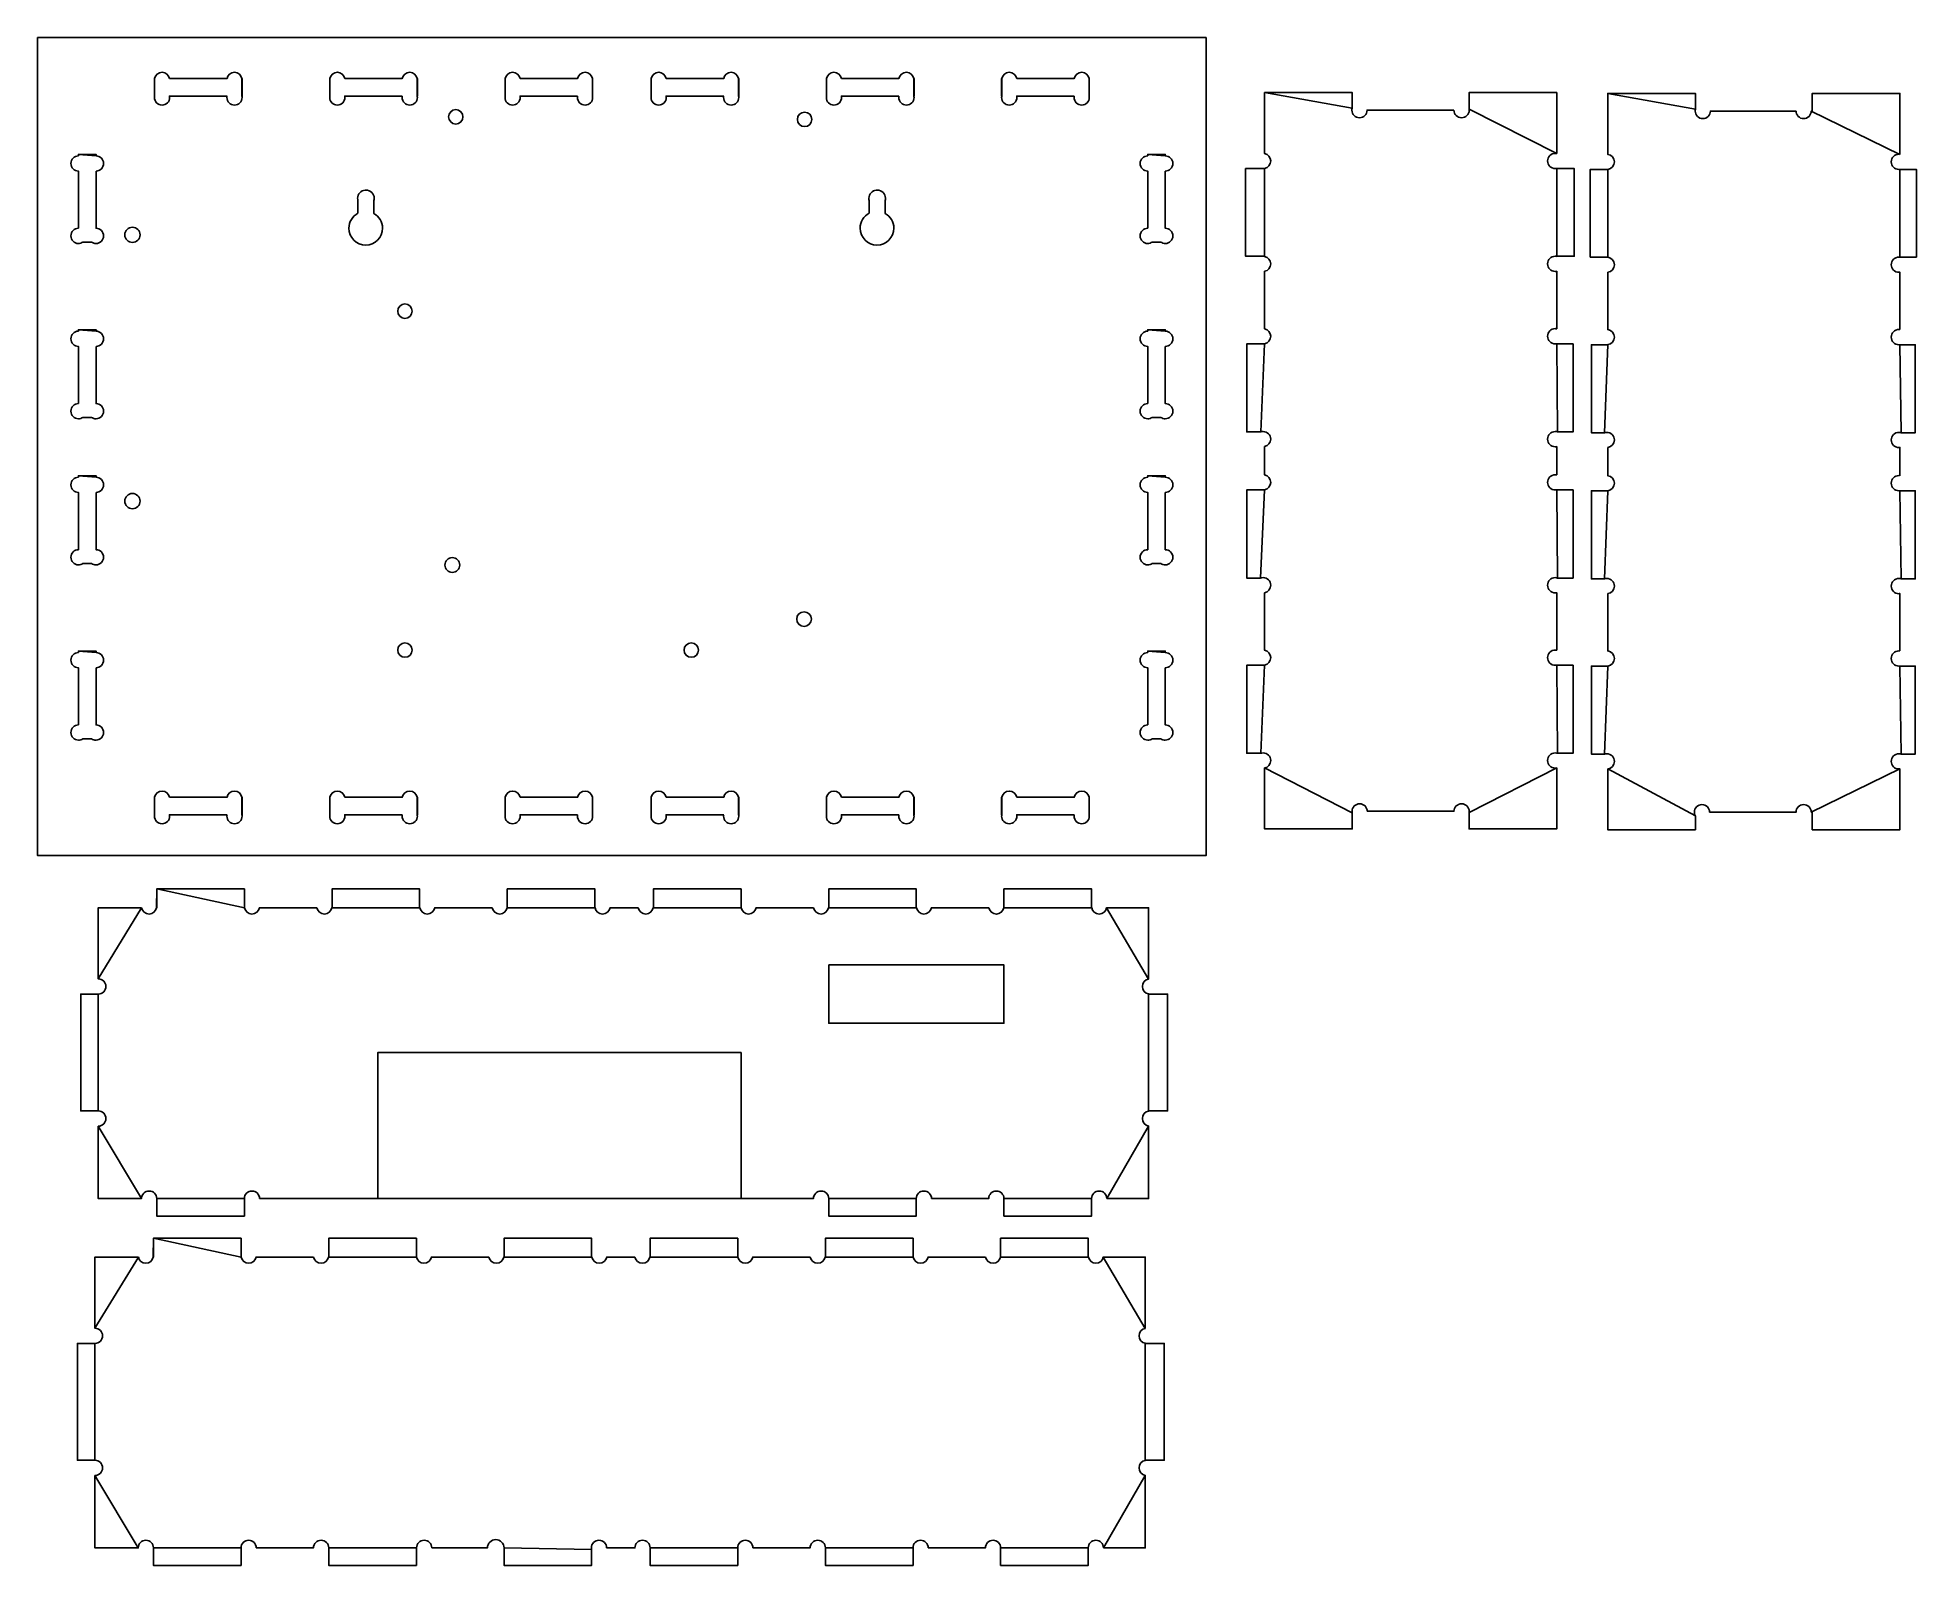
# Model space of a CAD drawing. Extents: x 0 to 322, y 339 to 600.
import ezdxf

# ---------------------------------------------------------------- set-up
doc = ezdxf.new("R2010")
doc.units = 0
doc.layers.add('Layer_1', color=7, linetype='CONTINUOUS')

msp = doc.modelspace()

# ---------------------------------------------------------------- linework, layer by layer
at = {"layer": 'Layer_1', "color": 7}
for points in [[(0, 599.999985), (0, 589.998735), (0, 589.760624), (0, 474.76388), (0, 470.00138), (0, 460.00013), (199.998542, 460.00013), (199.998542, 474.76388), (199.998542, 589.998735), (199.998542, 599.999985), (0, 599.999985), (0, 599.999985)], [(20.020111, 589.998735), (19.993652, 589.998735), (19.993652, 592.759236), (19.993652, 592.997346), (20.020111, 592.997346)], [(21.29893, 594.064513), (21.298958, 594.064513)], [(22.577778, 592.997346), (32.420278, 592.997346)], [(34.969097, 592.997346), (34.995541, 592.997346), (34.995541, 589.998735), (34.969097, 589.998735)], [(50.023832, 589.998735), (49.997388, 589.998735), (49.997388, 592.759236), (49.997388, 592.997346), (50.023832, 592.997346)], [(51.302652, 594.064513), (51.302708, 594.064513)], [(52.572708, 592.997346), (62.424028, 592.997346)], [(64.972847, 592.997346), (64.999291, 592.997346), (64.999291, 589.998735), (64.972847, 589.998735)], [(80.027582, 589.998735), (80.001138, 589.998735), (80.001138, 592.759236), (80.001138, 592.997346), (80.027582, 592.997346)], [(81.297582, 594.064513), (81.297639, 594.064513)], [(82.576458, 592.997346), (92.418958, 592.997346)], [(94.967778, 592.997346), (94.994222, 592.997346), (94.994222, 589.998735), (94.967778, 589.998735)], [(105.021888, 589.998735), (104.995444, 589.998735), (104.995444, 592.759236), (104.995444, 592.997346), (105.021888, 592.997346)], [(106.300707, 594.064513), (106.300764, 594.064513)], [(107.570764, 592.997346), (117.422083, 592.997346)], [(119.970903, 592.997346), (119.997347, 592.997346), (119.997347, 589.998735), (119.970903, 589.998735)], [(135.025638, 589.998735), (134.999194, 589.998735), (134.999194, 592.759236), (134.999194, 592.997346), (135.025638, 592.997346)], [(136.295638, 594.064513), (136.295694, 594.064513)], [(137.574514, 592.997346), (147.417014, 592.997346)], [(149.974653, 592.997346), (150.001097, 592.997346), (150.001097, 589.998735), (149.974653, 589.998735)], [(165.020583, 589.998735), (164.994138, 589.998735), (164.994138, 592.997346), (165.020583, 592.997346)], [(166.299402, 594.064513), (166.299444, 594.064513)], [(167.578264, 592.997346), (177.420764, 592.997346)], [(179.969569, 592.997346), (179.996042, 592.997346), (179.996042, 592.759236), (179.996042, 589.998735), (179.969569, 589.998735)], [(32.42025, 589.998735), (22.57775, 589.998735)], [(62.424, 589.998735), (52.57268, 589.998735)], [(92.41893, 589.998735), (82.57643, 589.998735)], [(117.422055, 589.998735), (107.570736, 589.998735)], [(147.416986, 589.998735), (137.574486, 589.998735)], [(177.42075, 589.998735), (167.57825, 589.998735)], [(224.99307, 587.922426), (224.99307, 590.577065), (210.000015, 590.577065), (210.000001, 590.576952)], [(210.000001, 590.576952), (210.000001, 582.57773), (210.000001, 580.152397)], [(259.997434, 580.152482), (259.997434, 582.577843), (259.997434, 587.578454), (259.997434, 590.577065), (244.99557, 590.577065), (244.99557, 587.754843)], [(283.729994, 587.725351), (283.729994, 590.432906), (268.736945, 590.432906), (268.736945, 590.432765)], [(268.736945, 590.432765), (268.736945, 587.434154), (268.736945, 582.433543), (268.736945, 580.017015)], [(318.734384, 580.017156), (318.734384, 582.433684), (318.734384, 587.434295), (318.734384, 590.432906), (303.732494, 590.432906), (303.732494, 587.434295), (303.556106, 587.434295)], [(71.569792, 587.670402), (71.569792, 587.670402)], [(131.268611, 587.238263), (131.268611, 587.238263)], [(242.411473, 587.578454), (227.54189, 587.578454)], [(300.954384, 587.434295), (286.296467, 587.434295)], [(6.993819, 579.997485), (10.00125, 579.997485), (10.00125, 579.759374)], [(6.993819, 579.759374), (6.993819, 579.997485), (6.993819, 579.997485)], [(189.997292, 579.997485), (192.995903, 579.997485), (192.995903, 579.759374)], [(189.997292, 579.759374), (189.997292, 579.997485), (189.997292, 579.997485)], [(6.993819, 567.368047), (6.993819, 577.15763)], [(10.00125, 577.15763), (10.00125, 567.368047)], [(189.997292, 567.368047), (189.997292, 577.15763)], [(192.995903, 577.15763), (192.995903, 567.368047)], [(210.000001, 577.603575), (210.000001, 577.577131), (209.735417, 577.577131), (206.736806, 577.577131), (206.736806, 562.575256), (209.735417, 562.575256), (210.000001, 562.575256), (210.000001, 562.548811)], [(259.997434, 562.548967), (259.997434, 562.575411), (262.996045, 562.575411), (262.996045, 577.577286), (259.997434, 577.577286), (259.997434, 577.60373)], [(268.736945, 577.450545), (268.736945, 577.432907), (268.560556, 577.432907), (265.738333, 577.432907), (265.738333, 562.431032), (268.560556, 562.431032), (268.736945, 562.431032), (268.736945, 562.413393)], [(318.734384, 562.413393), (318.734384, 562.431032), (321.556606, 562.431032), (321.556606, 577.432907), (318.734384, 577.432907), (318.734384, 577.450545)], [(56.047569, 573.903255), (56.047569, 573.903255)], [(143.545278, 573.903255), (143.545278, 573.903255)], [(54.830486, 569.925685), (54.830486, 572.121727)], [(57.564514, 572.121727), (57.564514, 569.890408)], [(142.328194, 569.925685), (142.328194, 572.121727)], [(145.062222, 572.121727), (145.062222, 569.890408)], [(16.227778, 567.535616), (16.227778, 567.535616)], [(9.251597, 565.004435), (7.743472, 565.004435)], [(192.255069, 565.004435), (190.746959, 565.004435)], [(210.000001, 559.999992), (210.000001, 550.157492)], [(259.997434, 550.157619), (259.997434, 560.000119)], [(268.736945, 559.846934), (268.736945, 550.022073)], [(318.734384, 550.022073), (318.734384, 559.846934)], [(62.873819, 554.412283), (62.873819, 554.412283)], [(6.993819, 550.00256), (10.00125, 550.00256), (10.00125, 549.764435)], [(6.993819, 549.764435), (6.993819, 550.00256), (6.993819, 550.00256)], [(189.997292, 550.00256), (192.995903, 550.00256), (192.995903, 549.764435)], [(189.997292, 549.764435), (189.997292, 550.00256), (189.997292, 550.00256)], [(6.993819, 537.364297), (6.993819, 547.15388)], [(10.00125, 547.15388), (10.00125, 537.364297)], [(189.997292, 537.364297), (189.997292, 547.15388)], [(192.995903, 547.15388), (192.995903, 537.364297)], [(210.000001, 547.608673), (210.000001, 547.582228), (209.735417, 547.582228), (206.948473, 547.582228), (206.948473, 532.509798), (209.338542, 532.509798)], [(260.138545, 532.509897), (262.784378, 532.509897), (262.784378, 547.582327), (259.997434, 547.582327), (259.997434, 547.608771)], [(268.736945, 547.455615), (268.736945, 547.437976), (268.560556, 547.437976), (265.941195, 547.437976), (265.941195, 532.365545), (268.154889, 532.365545)], [(318.954884, 532.365545), (321.344939, 532.365545), (321.344939, 547.437976), (318.734384, 547.437976), (318.734384, 547.455615)], [(9.251597, 535.000685), (7.743472, 535.000685)], [(192.255069, 535.000685), (190.746959, 535.000685)], [(210.000001, 530.005076), (210.000001, 525.154381)], [(259.997434, 525.154466), (259.997434, 530.00516)], [(268.736945, 529.852004), (268.736945, 525.018948)], [(318.734384, 525.018948), (318.734384, 529.852004)], [(6.993819, 524.999435), (10.00125, 524.999435), (10.00125, 524.76131)], [(6.993819, 524.76131), (6.993819, 524.999435), (6.993819, 524.999435)], [(189.997292, 524.999435), (192.995903, 524.999435), (192.995903, 524.76131)], [(189.997292, 524.76131), (189.997292, 524.999435), (189.997292, 524.999435)], [(6.993819, 512.361172), (6.993819, 522.159574)], [(10.00125, 522.159574), (10.00125, 512.361172)], [(16.227778, 521.974366), (16.227778, 521.974366)], [(189.997292, 512.361172), (189.997292, 522.159574)], [(192.995903, 522.159574), (192.995903, 512.361172)], [(210.000001, 522.605562), (210.000001, 522.579117), (209.735417, 522.579117), (206.948473, 522.579117), (206.948473, 507.506687), (209.320903, 507.506687)], [(260.156184, 507.506743), (262.784378, 507.506743), (262.784378, 522.579174), (259.997434, 522.579174), (259.997434, 522.605618)], [(268.736945, 522.45249), (268.736945, 522.434851), (268.560556, 522.434851), (265.941195, 522.434851), (265.941195, 507.36242), (268.146056, 507.36242)], [(318.972494, 507.36242), (321.344939, 507.36242), (321.344939, 522.434851), (318.734384, 522.434851), (318.734384, 522.45249)], [(9.251597, 509.99756), (7.743472, 509.99756)], [(70.978889, 511.002977), (70.978889, 511.002977)], [(192.255069, 509.99756), (190.746959, 509.99756)], [(210.000001, 505.001965), (210.000001, 495.159465)], [(259.997434, 495.159507), (259.997434, 505.002007)], [(268.736945, 504.848879), (268.736945, 495.024018)], [(318.734384, 495.024018), (318.734384, 504.848879)], [(131.171597, 501.733741), (131.171597, 501.733741)], [(62.873819, 496.406797), (62.873819, 496.406797)], [(111.874653, 496.406797), (111.874653, 496.406797)], [(6.993819, 495.004505), (10.00125, 495.004505), (10.00125, 494.75756)], [(6.993819, 494.75756), (6.993819, 495.004505), (6.993819, 495.004505)], [(6.993819, 482.366241), (6.993819, 492.155824)], [(10.00125, 492.155824), (10.00125, 482.366241)], [(189.997292, 495.004505), (192.995903, 495.004505), (192.995903, 494.75756)], [(189.997292, 494.75756), (189.997292, 495.004505), (189.997292, 495.004505)], [(189.997292, 482.366241), (189.997292, 492.155824)], [(192.995903, 492.155824), (192.995903, 482.366241)], [(210.000001, 492.601826), (210.000001, 492.575382), (209.735417, 492.575382), (206.948473, 492.575382), (206.948473, 477.51177), (209.338542, 477.51177)], [(260.138545, 477.511785), (262.784378, 477.511785), (262.784378, 492.575396), (259.997434, 492.575396), (259.997434, 492.60184)], [(268.736945, 492.44874), (268.736945, 492.431101), (268.560556, 492.431101), (265.941195, 492.431101), (265.941195, 477.36749), (268.154889, 477.36749)], [(318.954884, 477.36749), (321.344939, 477.36749), (321.344939, 492.431101), (318.734384, 492.431101), (318.734384, 492.44874)], [(9.251597, 480.00263), (7.743472, 480.00263)], [(192.255069, 480.00263), (190.746959, 480.00263)], [(210.000001, 474.998229), (210.000001, 467.581076), (210.000001, 464.582465), (224.993056, 464.582465), (224.993056, 467.316493)], [(244.99557, 467.404687), (244.99557, 464.582465), (259.997434, 464.582465), (259.997434, 472.581701), (259.997434, 474.998229)], [(268.736945, 474.845129), (268.736945, 472.43742), (268.736945, 467.436795), (268.736945, 464.438184), (283.729994, 464.438184), (283.729994, 466.801795)], [(303.556106, 467.436795), (303.732494, 467.436795), (303.732494, 464.438184), (318.734384, 464.438184), (318.734384, 467.436795), (318.734384, 472.43742), (318.734384, 474.845129)], [(20.020111, 467.002769), (19.993652, 467.002769), (19.993652, 469.763255), (19.993652, 470.00138), (20.020111, 470.00138)], [(21.29893, 471.059713), (21.298958, 471.059713)], [(22.577778, 470.00138), (32.420278, 470.00138)], [(34.969097, 470.00138), (34.995541, 470.00138), (34.995541, 467.002769), (34.969097, 467.002769)], [(50.023832, 467.002769), (49.997388, 467.002769), (49.997388, 469.763255), (49.997388, 470.00138), (50.023832, 470.00138)], [(51.302652, 471.059713), (51.302708, 471.059713)], [(52.572708, 470.00138), (62.424028, 470.00138)], [(64.972847, 470.00138), (64.999291, 470.00138), (64.999291, 467.002769), (64.972847, 467.002769)], [(80.027582, 467.002769), (80.001138, 467.002769), (80.001138, 469.763255), (80.001138, 470.00138), (80.027582, 470.00138)], [(81.297582, 471.059713), (81.297639, 471.059713)], [(82.576458, 470.00138), (92.418958, 470.00138)], [(94.967778, 470.00138), (94.994222, 470.00138), (94.994222, 467.002769), (94.967778, 467.002769)], [(105.021888, 467.002769), (104.995444, 467.002769), (104.995444, 469.763255), (104.995444, 470.00138), (105.021888, 470.00138)], [(106.300707, 471.059713), (106.300764, 471.059713)], [(107.570764, 470.00138), (117.422083, 470.00138)], [(119.970903, 470.00138), (119.997347, 470.00138), (119.997347, 467.002769), (119.970903, 467.002769)], [(135.025638, 467.002769), (134.999194, 467.002769), (134.999194, 469.763255), (134.999194, 470.00138), (135.025638, 470.00138)], [(136.295638, 471.059713), (136.295694, 471.059713)], [(137.574514, 470.00138), (147.417014, 470.00138)], [(149.974653, 470.00138), (150.001097, 470.00138), (150.001097, 467.002769), (149.974653, 467.002769)], [(165.020583, 467.002769), (164.994138, 467.002769), (164.994138, 469.763255), (164.994138, 470.00138), (165.020583, 470.00138)], [(166.299402, 471.059713), (166.299444, 471.059713)], [(167.578264, 470.00138), (177.420764, 470.00138)], [(179.969569, 470.00138), (179.996042, 470.00138), (179.996042, 467.002769), (179.969569, 467.002769)], [(32.42025, 467.002769), (22.57775, 467.002769)], [(62.424, 467.002769), (52.57268, 467.002769)], [(92.41893, 467.002769), (82.57643, 467.002769)], [(117.422055, 467.002769), (107.570736, 467.002769)], [(147.416986, 467.002769), (137.574486, 467.002769)], [(177.42075, 467.002769), (167.57825, 467.002769)], [(227.568348, 467.581076), (242.411473, 467.581076)], [(286.155356, 467.436795), (300.954384, 467.436795)], [(20.386632, 454.303909), (20.386632, 451.305298), (20.386632, 451.067173), (20.360188, 451.067173)], [(35.414514, 451.067145), (35.38807, 451.067145), (35.38807, 451.30527), (35.38807, 454.303881), (20.386195, 454.303881), (20.386632, 454.303909)], [(65.418236, 451.067145), (65.391792, 451.067145), (65.391792, 451.30527), (65.391792, 454.303881), (50.389917, 454.303881), (50.389917, 451.30527), (50.389917, 451.067145), (50.363473, 451.067145)], [(95.413212, 451.067145), (95.386683, 451.067145), (95.386683, 451.30527), (95.386683, 454.303881), (80.393639, 454.303881), (80.393639, 451.30527), (80.393639, 451.067145), (80.367195, 451.067145)], [(120.416492, 451.067145), (120.389963, 451.067145), (120.389963, 451.30527), (120.389963, 454.303881), (105.388074, 454.303881), (105.388074, 451.30527), (105.388074, 451.067145), (105.361545, 451.067145)], [(150.420411, 451.067145), (150.393883, 451.067145), (150.393883, 451.30527), (150.393883, 454.303881), (135.391993, 454.303881), (135.391993, 451.30527), (135.391993, 451.067145), (135.365465, 451.067145)], [(180.415469, 451.067145), (180.38894, 451.067145), (180.38894, 451.30527), (180.38894, 454.303881), (165.387079, 454.303881), (165.387079, 451.30527), (165.387079, 451.067145), (165.36055, 451.067145)], [(17.811368, 451.067173), (10.394216, 451.067173), (10.394216, 438.905159)], [(47.814653, 451.067145), (37.963334, 451.067145)], [(77.809556, 451.067145), (67.967056, 451.067145)], [(102.812712, 451.067145), (97.970851, 451.067145)], [(132.816631, 451.067145), (122.965326, 451.067145)], [(162.811745, 451.067145), (152.969245, 451.067145)], [(190.152136, 438.878672), (190.152136, 451.067145), (182.964274, 451.067145)], [(135.392163, 441.304048), (165.387107, 441.304048), (165.387107, 431.302798), (135.392163, 431.302798), (135.392163, 441.304048), (135.392163, 441.304048)], [(10.394216, 436.303423), (7.386785, 436.303423), (7.386785, 416.309742), (10.394216, 416.309742)], [(190.152136, 416.283284), (190.152136, 416.309728), (190.390247, 416.309728), (193.388858, 416.309728), (193.388858, 436.303409), (190.390247, 436.303409), (190.152136, 436.303409), (190.152136, 436.329853)], [(37.990258, 401.307867), (58.213244, 401.307867), (58.213244, 426.302173), (120.39033, 426.302173), (120.39033, 401.307867), (132.790469, 401.307867)], [(10.394216, 413.699187), (10.394216, 401.307867), (17.78491, 401.307867)], [(182.990747, 401.307867), (190.152136, 401.307867), (190.152136, 413.725645)], [(20.386646, 401.307867), (20.386646, 398.309256), (35.388522, 398.309256), (35.388522, 401.307867)], [(135.392191, 401.307867), (135.392191, 398.309256), (150.39408, 398.309256), (150.39408, 401.307867)], [(152.995802, 401.307867), (162.785385, 401.307867)], [(165.387136, 401.307867), (165.387136, 398.309256), (180.388997, 398.309256), (180.388997, 401.307867)], [(19.819916, 394.521786), (19.819916, 391.523175), (19.819916, 391.285064), (19.793472, 391.285064)], [(34.847855, 391.285149), (34.82141, 391.285149), (34.82141, 391.52326), (34.82141, 394.521871), (19.819535, 394.521871), (19.819916, 394.521786)], [(64.851576, 391.285149), (64.825132, 391.285149), (64.825132, 391.52326), (64.825132, 394.521871), (49.823257, 394.521871), (49.823257, 391.52326), (49.823257, 391.285149), (49.796813, 391.285149)], [(94.846577, 391.285149), (94.820049, 391.285149), (94.820049, 391.52326), (94.820049, 394.521871), (79.826979, 394.521871), (79.826979, 391.52326), (79.826979, 391.285149), (79.800535, 391.285149)], [(119.849829, 391.285149), (119.823301, 391.285149), (119.823301, 391.52326), (119.823301, 394.521871), (104.82144, 394.521871), (104.82144, 391.52326), (104.82144, 391.285149), (104.794911, 391.285149)], [(149.853692, 391.285149), (149.827163, 391.285149), (149.827163, 391.52326), (149.827163, 394.521871), (134.825303, 394.521871), (134.825303, 391.52326), (134.825303, 391.285149), (134.798774, 391.285149)], [(179.848778, 391.285149), (179.822249, 391.285149), (179.822249, 391.52326), (179.822249, 394.521871), (164.82036, 394.521871), (164.82036, 391.52326), (164.82036, 391.285149), (164.793831, 391.285149)], [(17.244653, 391.285064), (9.8275, 391.285064), (9.8275, 379.123036)], [(47.247993, 391.285149), (37.396674, 391.285149)], [(77.242896, 391.285149), (67.400396, 391.285149)], [(102.246077, 391.285149), (97.404216, 391.285149)], [(132.249968, 391.285149), (122.398635, 391.285149)], [(162.244998, 391.285149), (152.402498, 391.285149)], [(189.585445, 379.096676), (189.585445, 391.285149), (182.397583, 391.285149)], [(9.8275, 376.521314), (6.820069, 376.521314), (6.820069, 356.527631), (9.8275, 356.527631)], [(189.585445, 356.501172), (189.585445, 356.527616), (189.823556, 356.527616), (192.822167, 356.527616), (192.822167, 376.521314), (189.823556, 376.521314), (189.585445, 376.521314), (189.585445, 376.547843)], [(9.8275, 353.917075), (9.8275, 341.525756), (17.218194, 341.525756)], [(182.424056, 341.525756), (189.585445, 341.525756), (189.585445, 353.943533)], [(19.81993, 341.525756), (19.81993, 338.527144), (34.821805, 338.527144), (34.821805, 341.525756)], [(37.423542, 341.525756), (47.221944, 341.525756)], [(49.82368, 341.525756), (49.82368, 338.527144), (64.825555, 338.527144), (64.825555, 341.525756), (64.869653, 341.525756)], [(67.471389, 341.525756), (76.987569, 341.525756)], [(79.82743, 341.525756), (79.82743, 338.527144), (94.8205, 338.527144), (94.8205, 341.225894)], [(97.386944, 341.525756), (102.22, 341.525756)], [(104.82175, 341.525756), (104.82175, 338.527144), (119.823611, 338.527144), (119.823611, 341.525756)], [(122.425361, 341.525756), (132.22375, 341.525756)], [(134.8255, 341.525756), (134.8255, 338.527144), (149.827361, 338.527144), (149.827361, 341.525756)], [(152.429111, 341.525756), (162.218695, 341.525756)], [(164.820417, 341.525756), (164.820417, 338.527144), (179.822306, 338.527144), (179.822306, 341.525756)]]:
    msp.add_lwpolyline(points, close=True, dxfattribs=at)
for points in [[(20.020111, 592.997346), (20.131557, 593.602995), (20.661068, 594.064513), (21.29893, 594.064513)], [(21.298958, 594.064513), (21.93682, 594.064513), (22.466331, 593.602995), (22.577778, 592.997346)], [(32.420278, 592.997346), (32.531725, 593.602995), (33.061235, 594.064513), (33.699097, 594.064513)], [(33.699097, 594.064513), (34.336959, 594.064513), (34.85765, 593.602995), (34.969097, 592.997346)], [(50.023832, 592.997346), (50.135279, 593.602995), (50.66479, 594.064513), (51.302652, 594.064513)], [(51.302708, 594.064513), (51.94057, 594.064513), (52.461262, 593.602995), (52.572708, 592.997346)], [(62.424028, 592.997346), (62.535475, 593.602995), (63.056166, 594.064513), (63.694028, 594.064513)], [(63.694028, 594.064513), (64.33189, 594.064513), (64.8614, 593.602995), (64.972847, 592.997346)], [(80.027582, 592.997346), (80.139029, 593.602995), (80.659721, 594.064513), (81.297582, 594.064513)], [(81.297639, 594.064513), (81.935501, 594.064513), (82.465012, 593.602995), (82.576458, 592.997346)], [(92.418958, 592.997346), (92.530405, 593.602995), (93.059916, 594.064513), (93.697778, 594.064513)], [(93.697778, 594.064513), (94.33564, 594.064513), (94.856331, 593.602995), (94.967778, 592.997346)], [(105.021888, 592.997346), (105.133335, 593.602995), (105.662846, 594.064513), (106.300707, 594.064513)], [(106.300764, 594.064513), (106.938626, 594.064513), (107.459317, 593.602995), (107.570764, 592.997346)], [(117.422083, 592.997346), (117.53353, 593.602995), (118.054222, 594.064513), (118.692083, 594.064513)], [(118.692083, 594.064513), (119.329945, 594.064513), (119.859456, 593.602995), (119.970903, 592.997346)], [(135.025638, 592.997346), (135.137085, 593.602995), (135.657776, 594.064513), (136.295638, 594.064513)], [(136.295694, 594.064513), (136.933556, 594.064513), (137.463067, 593.602995), (137.574514, 592.997346)], [(147.417014, 592.997346), (147.528461, 593.602995), (148.057972, 594.064513), (148.695833, 594.064513)], [(148.695833, 594.064513), (149.333695, 594.064513), (149.863206, 593.602995), (149.974653, 592.997346)], [(165.020583, 592.997346), (165.132029, 593.602995), (165.66154, 594.064513), (166.299402, 594.064513)], [(166.299444, 594.064513), (166.937306, 594.064513), (167.466817, 593.602995), (167.578264, 592.997346)], [(177.420764, 592.997346), (177.532211, 593.602995), (178.061722, 594.064513), (178.699583, 594.064513)], [(178.699583, 594.064513), (179.337448, 594.064513), (179.858148, 593.602995), (179.969569, 592.997346)], [(19.993652, 589.760624), (19.993652, 589.841566), (20.005966, 589.921886), (20.020111, 589.998735)], [(21.29893, 588.455347), (20.580113, 588.455347), (19.993652, 589.041804), (19.993652, 589.760624)], [(22.604208, 589.760624), (22.604208, 589.041804), (22.017747, 588.455347), (21.29893, 588.455347)], [(22.57775, 589.998735), (22.591895, 589.921886), (22.604208, 589.841566), (22.604208, 589.760624)], [(32.393805, 589.760624), (32.393805, 589.841566), (32.40611, 589.921886), (32.42025, 589.998735)], [(33.699083, 588.455347), (32.980266, 588.455347), (32.393805, 589.041804), (32.393805, 589.760624)], [(34.995541, 589.760624), (34.995541, 589.041804), (34.4179, 588.455347), (33.699083, 588.455347)], [(34.969097, 589.998735), (34.983237, 589.921886), (34.995541, 589.841566), (34.995541, 589.760624)], [(49.997388, 589.760624), (49.997388, 589.841566), (50.009693, 589.921886), (50.023832, 589.998735)], [(51.302666, 588.455347), (50.583849, 588.455347), (49.997388, 589.041804), (49.997388, 589.760624)], [(52.599124, 589.760624), (52.599124, 589.041804), (52.021483, 588.455347), (51.302666, 588.455347)], [(52.57268, 589.998735), (52.586819, 589.921886), (52.599124, 589.841566), (52.599124, 589.760624)], [(62.397555, 589.760624), (62.397555, 589.841566), (62.40986, 589.921886), (62.424, 589.998735)], [(63.694014, 588.455347), (62.975196, 588.455347), (62.397555, 589.041804), (62.397555, 589.760624)], [(64.999291, 589.760624), (64.999291, 589.041804), (64.412831, 588.455347), (63.694014, 588.455347)], [(64.972847, 589.998735), (64.986987, 589.921886), (64.999291, 589.841566), (64.999291, 589.760624)], [(80.001138, 589.760624), (80.001138, 589.841566), (80.013443, 589.921886), (80.027582, 589.998735)], [(81.297597, 588.455347), (80.578779, 588.455347), (80.001138, 589.041804), (80.001138, 589.760624)], [(82.602874, 589.760624), (82.602874, 589.041804), (82.016414, 588.455347), (81.297597, 588.455347)], [(82.57643, 589.998735), (82.590569, 589.921886), (82.602874, 589.841566), (82.602874, 589.760624)], [(92.392486, 589.760624), (92.392486, 589.841566), (92.404791, 589.921886), (92.41893, 589.998735)], [(93.697764, 588.455347), (92.978946, 588.455347), (92.392486, 589.041804), (92.392486, 589.760624)], [(94.994222, 589.760624), (94.994222, 589.041804), (94.416581, 588.455347), (93.697764, 588.455347)], [(94.967778, 589.998735), (94.981917, 589.921886), (94.994222, 589.841566), (94.994222, 589.760624)], [(104.995444, 589.760624), (104.995444, 589.841566), (105.007749, 589.921886), (105.021888, 589.998735)], [(106.300722, 588.455347), (105.581904, 588.455347), (104.995444, 589.041804), (104.995444, 589.760624)], [(107.59718, 589.760624), (107.59718, 589.041804), (107.019539, 588.455347), (106.300722, 588.455347)], [(107.570736, 589.998735), (107.584875, 589.921886), (107.59718, 589.841566), (107.59718, 589.760624)], [(117.395611, 589.760624), (117.395611, 589.841566), (117.407916, 589.921886), (117.422055, 589.998735)], [(118.692069, 588.455347), (117.973252, 588.455347), (117.395611, 589.041804), (117.395611, 589.760624)], [(119.997347, 589.760624), (119.997347, 589.041804), (119.410886, 588.455347), (118.692069, 588.455347)], [(119.970903, 589.998735), (119.985042, 589.921886), (119.997347, 589.841566), (119.997347, 589.760624)], [(134.999194, 589.760624), (134.999194, 589.841566), (135.011499, 589.921886), (135.025638, 589.998735)], [(136.295652, 588.455347), (135.576835, 588.455347), (134.999194, 589.041804), (134.999194, 589.760624)], [(137.60093, 589.760624), (137.60093, 589.041804), (137.014469, 588.455347), (136.295652, 588.455347)], [(137.574486, 589.998735), (137.588625, 589.921886), (137.60093, 589.841566), (137.60093, 589.760624)], [(147.390541, 589.760624), (147.390541, 589.841566), (147.402846, 589.921886), (147.416986, 589.998735)], [(148.695819, 588.455347), (147.977002, 588.455347), (147.390541, 589.041804), (147.390541, 589.760624)], [(150.001097, 589.760624), (150.001097, 589.041804), (149.414636, 588.455347), (148.695819, 588.455347)], [(149.974653, 589.998735), (149.988792, 589.921886), (150.001097, 589.841566), (150.001097, 589.760624)], [(164.994138, 589.760624), (164.994138, 589.841566), (165.006443, 589.921886), (165.020583, 589.998735)], [(166.299416, 588.455347), (165.580599, 588.455347), (164.994138, 589.041804), (164.994138, 589.760624)], [(167.604694, 589.760624), (167.604694, 589.041804), (167.018233, 588.455347), (166.299416, 588.455347)], [(167.57825, 589.998735), (167.592389, 589.921886), (167.604694, 589.841566), (167.604694, 589.760624)], [(177.394306, 589.760624), (177.394306, 589.841566), (177.40661, 589.921886), (177.42075, 589.998735)], [(178.699583, 588.455347), (177.980766, 588.455347), (177.394306, 589.041804), (177.394306, 589.760624)], [(179.996042, 589.760624), (179.996042, 589.041804), (179.418389, 588.455347), (178.699583, 588.455347)], [(179.969569, 589.998735), (179.983765, 589.921886), (179.996042, 589.841566), (179.996042, 589.760624)], [(70.343889, 586.43568), (70.343889, 587.116626), (70.888854, 587.670402), (71.569792, 587.670402)], [(71.569792, 585.200958), (70.888854, 585.200958), (70.343889, 585.754762), (70.343889, 586.43568)], [(71.569792, 587.670402), (72.250729, 587.670402), (72.804514, 587.116626), (72.804514, 586.43568)], [(72.804514, 586.43568), (72.804514, 585.754762), (72.250729, 585.200958), (71.569792, 585.200958)], [(130.042708, 586.003541), (130.042708, 586.684459), (130.587674, 587.238263), (131.268611, 587.238263)], [(131.268611, 584.768819), (130.587674, 584.768819), (130.042708, 585.322595), (130.042708, 586.003541)], [(131.268611, 587.238263), (131.949548, 587.238263), (132.503333, 586.684459), (132.503333, 586.003541)], [(132.503333, 586.003541), (132.503333, 585.322595), (131.949548, 584.768819), (131.268611, 584.768819)], [(224.940154, 587.578454), (224.940154, 587.697298), (224.963239, 587.813037), (224.99307, 587.922426)], [(226.245431, 586.273176), (225.526614, 586.273176), (224.940154, 586.859634), (224.940154, 587.578454)], [(227.54189, 587.578454), (227.54189, 586.859634), (226.964248, 586.273176), (226.245431, 586.273176)], [(243.716751, 586.273176), (242.997934, 586.273176), (242.411473, 586.859634), (242.411473, 587.578454)], [(245.013209, 587.578454), (245.013209, 586.859634), (244.435568, 586.273176), (243.716751, 586.273176)], [(244.99557, 587.754843), (245.003416, 587.6971), (245.013209, 587.63837), (245.013209, 587.578454)], [(283.694717, 587.434295), (283.694717, 587.533806), (283.708828, 587.632217), (283.729994, 587.725351)], [(284.999994, 586.129017), (284.281654, 586.129017), (283.694773, 586.715475), (283.694717, 587.434295)], [(286.296467, 587.434295), (286.296467, 586.715475), (285.718927, 586.129017), (284.999994, 586.129017)], [(302.250828, 586.129017), (301.532516, 586.129017), (300.954384, 586.715475), (300.954384, 587.434295)], [(303.556106, 587.434295), (303.556106, 586.715475), (302.969761, 586.129017), (302.250828, 586.129017)], [(5.697361, 578.462908), (5.697361, 579.181725), (6.275002, 579.759374), (6.993819, 579.759374)], [(10.00125, 579.759374), (10.720067, 579.759374), (11.297708, 579.181725), (11.297708, 578.462908)], [(188.692014, 578.462908), (188.692014, 579.181725), (189.278472, 579.759374), (189.997292, 579.759374)], [(192.995903, 579.759374), (193.714723, 579.759374), (194.301181, 579.181725), (194.301181, 578.462908)], [(210.000001, 580.152397), (210.593088, 580.031042), (211.040695, 579.511358), (211.040695, 578.882394)], [(211.040695, 578.882394), (211.040695, 578.253428), (210.593088, 577.724939), (210.000001, 577.603575)], [(258.436406, 578.882564), (258.436406, 579.601386), (259.022864, 580.179011), (259.741684, 580.179011)], [(259.741684, 577.577286), (259.022864, 577.577286), (258.436406, 578.163746), (258.436406, 578.882564)], [(259.741684, 580.179011), (259.831544, 580.179011), (259.912711, 580.16998), (259.997434, 580.152482)], [(268.736945, 580.017015), (269.3698, 579.928256), (269.857028, 579.395054), (269.857028, 578.738184)], [(317.252717, 578.738184), (317.252717, 579.457002), (317.839175, 580.034654), (318.557995, 580.034654)], [(318.557995, 580.034654), (318.617882, 580.034654), (318.676641, 580.024776), (318.734384, 580.017156)], [(6.993819, 577.15763), (6.275002, 577.15763), (5.697361, 577.74409), (5.697361, 578.462908)], [(11.297708, 578.462908), (11.297708, 577.74409), (10.720067, 577.15763), (10.00125, 577.15763)], [(189.997292, 577.15763), (189.278472, 577.15763), (188.692014, 577.74409), (188.692014, 578.462908)], [(194.301181, 578.462908), (194.301181, 577.74409), (193.714723, 577.15763), (192.995903, 577.15763)], [(259.997434, 577.60373), (259.912711, 577.586402), (259.831544, 577.577286), (259.741684, 577.577286)], [(269.857028, 578.738184), (269.857028, 578.081312), (269.369461, 577.539293), (268.736945, 577.450545)], [(318.557995, 577.432907), (317.839175, 577.432907), (317.252717, 578.019367), (317.252717, 578.738184)], [(318.734384, 577.450545), (318.676641, 577.4427), (318.617882, 577.432907), (318.557995, 577.432907)], [(54.777569, 572.492144), (54.777569, 573.227299), (55.331597, 573.830543), (56.047569, 573.903255)], [(54.830486, 572.121727), (54.799018, 572.239222), (54.777569, 572.364718), (54.777569, 572.492144)], [(56.047569, 573.903255), (56.095302, 573.908109), (56.148489, 573.903255), (56.1975, 573.903255)], [(56.1975, 573.903255), (56.981666, 573.903255), (57.617431, 573.276309), (57.617431, 572.492144)], [(57.617431, 572.492144), (57.617431, 572.364718), (57.595982, 572.239222), (57.564514, 572.121727)], [(142.275278, 572.492144), (142.275278, 573.227299), (142.829305, 573.830543), (143.545278, 573.903255)], [(142.328194, 572.121727), (142.296727, 572.239222), (142.275278, 572.364718), (142.275278, 572.492144)], [(143.545278, 573.903255), (143.59301, 573.908109), (143.646198, 573.903255), (143.695208, 573.903255)], [(143.695208, 573.903255), (144.479374, 573.903255), (145.115139, 573.276309), (145.115139, 572.492144)], [(145.115139, 572.492144), (145.115139, 572.364718), (145.09369, 572.239222), (145.062222, 572.121727)], [(53.278264, 567.376866), (53.278264, 568.488847), (53.908746, 569.444127), (54.830486, 569.925685)], [(57.564514, 569.890408), (58.448423, 569.397433), (59.046181, 568.460811), (59.046181, 567.376866)], [(140.775972, 567.376866), (140.775972, 568.488847), (141.406454, 569.444127), (142.328194, 569.925685)], [(145.062222, 569.890408), (145.946131, 569.397433), (146.543889, 568.460811), (146.543889, 567.376866)], [(5.697361, 566.062769), (5.697361, 566.781586), (6.275002, 567.368047), (6.993819, 567.368047)], [(6.993819, 564.757491), (6.275002, 564.757491), (5.697361, 565.343952), (5.697361, 566.062769)], [(10.00125, 567.368047), (10.720067, 567.368047), (11.297708, 566.781586), (11.297708, 566.062769)], [(11.297708, 566.062769), (11.297708, 565.343952), (10.720067, 564.757491), (10.00125, 564.757491)], [(14.931319, 566.239158), (14.931319, 566.957975), (15.508961, 567.535616), (16.227778, 567.535616)], [(16.227778, 564.93388), (15.508961, 564.93388), (14.931319, 565.52034), (14.931319, 566.239158)], [(16.227778, 567.535616), (16.946595, 567.535616), (17.533056, 566.957975), (17.533056, 566.239158)], [(17.533056, 566.239158), (17.533056, 565.52034), (16.946595, 564.93388), (16.227778, 564.93388)], [(56.162222, 564.492908), (54.568959, 564.492908), (53.278264, 565.783603), (53.278264, 567.376866)], [(59.046181, 567.376866), (59.046181, 565.783603), (57.755485, 564.492908), (56.162222, 564.492908)], [(143.659931, 564.492908), (142.066668, 564.492908), (140.775972, 565.783603), (140.775972, 567.376866)], [(146.543889, 567.376866), (146.543889, 565.783603), (145.253194, 564.492908), (143.659931, 564.492908)], [(188.692014, 566.062769), (188.692014, 566.781586), (189.278472, 567.368047), (189.997292, 567.368047)], [(189.997292, 564.757491), (189.278472, 564.757491), (188.692014, 565.343952), (188.692014, 566.062769)], [(192.995903, 567.368047), (193.714723, 567.368047), (194.301181, 566.781586), (194.301181, 566.062769)], [(194.301181, 566.062769), (194.301181, 565.343952), (193.714723, 564.757491), (192.995903, 564.757491)], [(7.743472, 565.004435), (7.531828, 564.855512), (7.272271, 564.757491), (6.993819, 564.757491)], [(10.00125, 564.757491), (9.722798, 564.757491), (9.463241, 564.855512), (9.251597, 565.004435)], [(190.746959, 565.004435), (190.534925, 564.855253), (190.276014, 564.757491), (189.997292, 564.757491)], [(192.995903, 564.757491), (192.717462, 564.757491), (192.466708, 564.855512), (192.255069, 565.004435)], [(210.000001, 562.548811), (210.593088, 562.427447), (211.040695, 561.907777), (211.040695, 561.278811)], [(211.040695, 561.278811), (211.040695, 560.649845), (210.593088, 560.121356), (210.000001, 559.999992)], [(258.436406, 561.278953), (258.436406, 561.99777), (259.022864, 562.575411), (259.741684, 562.575411)], [(259.741684, 559.973675), (259.022864, 559.973675), (258.436406, 560.560135), (258.436406, 561.278953)], [(259.741684, 562.575411), (259.831544, 562.575411), (259.912711, 562.566295), (259.997434, 562.548967)], [(259.997434, 560.000119), (259.912711, 559.982791), (259.831544, 559.973675), (259.741684, 559.973675)], [(268.736945, 562.413393), (269.369771, 562.324645), (269.857028, 561.791445), (269.857028, 561.134573)], [(269.857028, 561.134573), (269.857028, 560.477701), (269.369461, 559.935682), (268.736945, 559.846934)], [(317.252717, 561.134573), (317.252717, 561.85339), (317.839175, 562.431032), (318.557995, 562.431032)], [(318.557995, 559.829295), (317.839175, 559.829295), (317.252717, 560.415756), (317.252717, 561.134573)], [(318.557995, 562.431032), (318.617882, 562.431032), (318.676641, 562.421238), (318.734384, 562.413393)], [(318.734384, 559.846934), (318.676641, 559.839089), (318.617882, 559.829295), (318.557995, 559.829295)], [(61.639097, 553.17756), (61.639097, 553.858498), (62.192882, 554.412283), (62.873819, 554.412283)], [(62.873819, 551.942838), (62.192882, 551.942838), (61.639097, 552.496623), (61.639097, 553.17756)], [(62.873819, 554.412283), (63.554757, 554.412283), (64.108542, 553.858498), (64.108542, 553.17756)], [(64.108542, 553.17756), (64.108542, 552.496623), (63.554757, 551.942838), (62.873819, 551.942838)], [(210.000001, 550.157492), (210.593088, 550.036128), (211.040695, 549.507639), (211.040695, 548.878673)], [(258.436406, 548.878785), (258.436406, 549.597603), (259.022864, 550.184063), (259.741684, 550.184063)], [(259.741684, 550.184063), (259.831544, 550.184063), (259.912711, 550.174947), (259.997434, 550.157619)], [(268.736945, 550.022073), (269.369743, 549.933326), (269.857028, 549.391307), (269.857028, 548.734434)], [(317.252717, 548.734434), (317.252717, 549.453252), (317.839175, 550.039712), (318.557995, 550.039712)], [(318.557995, 550.039712), (318.617882, 550.039712), (318.676641, 550.029919), (318.734384, 550.022073)], [(5.697361, 548.459158), (5.697361, 549.177975), (6.275002, 549.764435), (6.993819, 549.764435)], [(6.993819, 547.15388), (6.275002, 547.15388), (5.697361, 547.74034), (5.697361, 548.459158)], [(10.00125, 549.764435), (10.720067, 549.764435), (11.297708, 549.177975), (11.297708, 548.459158)], [(11.297708, 548.459158), (11.297708, 547.74034), (10.720067, 547.15388), (10.00125, 547.15388)], [(188.692014, 548.459158), (188.692014, 549.177975), (189.278472, 549.764435), (189.997292, 549.764435)], [(189.997292, 547.15388), (189.278472, 547.15388), (188.692014, 547.74034), (188.692014, 548.459158)], [(192.995903, 549.764435), (193.714723, 549.764435), (194.301181, 549.177975), (194.301181, 548.459158)], [(194.301181, 548.459158), (194.301181, 547.74034), (193.714723, 547.15388), (192.995903, 547.15388)], [(211.040695, 548.878673), (211.040695, 548.249706), (210.593088, 547.730037), (210.000001, 547.608673)], [(259.741684, 547.582327), (259.022864, 547.582327), (258.436406, 548.159968), (258.436406, 548.878785)], [(259.997434, 547.608771), (259.912711, 547.591443), (259.831544, 547.582327), (259.741684, 547.582327)], [(269.857028, 548.734434), (269.857028, 548.077562), (269.369461, 547.544363), (268.736945, 547.455615)], [(318.557995, 547.437976), (317.839175, 547.437976), (317.252717, 548.015617), (317.252717, 548.734434)], [(318.734384, 547.455615), (318.676641, 547.447769), (318.617882, 547.437976), (318.557995, 547.437976)], [(5.697361, 536.059019), (5.697361, 536.777836), (6.275002, 537.364297), (6.993819, 537.364297)], [(10.00125, 537.364297), (10.720067, 537.364297), (11.297708, 536.777836), (11.297708, 536.059019)], [(188.692014, 536.059019), (188.692014, 536.777836), (189.278472, 537.364297), (189.997292, 537.364297)], [(192.995903, 537.364297), (193.714723, 537.364297), (194.301181, 536.777836), (194.301181, 536.059019)], [(6.993819, 534.76256), (6.275002, 534.76256), (5.697361, 535.340202), (5.697361, 536.059019)], [(7.743472, 535.000685), (7.531828, 534.851762), (7.272271, 534.76256), (6.993819, 534.76256)], [(10.00125, 534.76256), (9.722798, 534.76256), (9.463241, 534.851762), (9.251597, 535.000685)], [(11.297708, 536.059019), (11.297708, 535.340202), (10.720067, 534.76256), (10.00125, 534.76256)], [(189.997292, 534.76256), (189.278472, 534.76256), (188.692014, 535.340202), (188.692014, 536.059019)], [(190.746959, 535.000685), (190.534953, 534.851503), (190.276014, 534.76256), (189.997292, 534.76256)], [(192.995903, 534.76256), (192.717462, 534.76256), (192.466708, 534.851762), (192.255069, 535.000685)], [(194.301181, 536.059019), (194.301181, 535.340202), (193.714723, 534.76256), (192.995903, 534.76256)], [(209.338542, 532.509798), (209.465748, 532.551304), (209.594354, 532.580353), (209.735417, 532.580353)], [(209.735417, 532.580353), (210.454234, 532.580353), (211.040695, 531.993893), (211.040695, 531.275076)], [(211.040695, 531.275076), (211.040695, 530.646109), (210.593088, 530.12644), (210.000001, 530.005076)], [(258.436406, 531.275174), (258.436406, 531.993991), (259.022864, 532.580452), (259.741684, 532.580452)], [(259.741684, 529.978716), (259.022864, 529.978716), (258.436406, 530.556357), (258.436406, 531.275174)], [(259.741684, 532.580452), (259.882739, 532.580452), (260.011347, 532.551403), (260.138545, 532.509897)], [(268.154889, 532.365545), (268.281748, 532.407052), (268.419501, 532.436101), (268.560556, 532.436101)], [(268.560556, 532.436101), (269.279714, 532.436101), (269.857028, 531.84964), (269.857028, 531.130823)], [(269.857028, 531.130823), (269.857028, 530.473951), (269.369461, 529.940751), (268.736945, 529.852004)], [(317.252717, 531.130823), (317.252717, 531.84964), (317.839175, 532.436101), (318.557995, 532.436101)], [(318.557995, 529.834365), (317.839175, 529.834365), (317.252717, 530.412006), (317.252717, 531.130823)], [(318.557995, 532.436101), (318.697751, 532.436101), (318.828589, 532.406327), (318.954884, 532.365545)], [(259.997434, 530.00516), (259.912711, 529.987832), (259.831544, 529.978716), (259.741684, 529.978716)], [(318.734384, 529.852004), (318.676641, 529.844158), (318.617882, 529.834365), (318.557995, 529.834365)], [(5.697361, 523.456033), (5.697361, 524.17485), (6.275002, 524.76131), (6.993819, 524.76131)], [(10.00125, 524.76131), (10.720067, 524.76131), (11.297708, 524.17485), (11.297708, 523.456033)], [(188.692014, 523.456033), (188.692014, 524.17485), (189.278472, 524.76131), (189.997292, 524.76131)], [(192.995903, 524.76131), (193.714723, 524.76131), (194.301181, 524.17485), (194.301181, 523.456033)], [(210.000001, 525.154381), (210.593088, 525.033017), (211.040695, 524.513347), (211.040695, 523.884381)], [(258.436406, 523.884452), (258.436406, 524.603269), (259.022864, 525.18091), (259.741684, 525.18091)], [(259.741684, 525.18091), (259.831544, 525.18091), (259.912711, 525.171794), (259.997434, 525.154466)], [(268.736945, 525.018948), (269.369687, 524.930201), (269.857028, 524.397001), (269.857028, 523.740129)], [(317.252717, 523.740129), (317.252717, 524.458946), (317.839175, 525.036587), (318.557995, 525.036587)], [(318.557995, 525.036587), (318.617882, 525.036587), (318.676641, 525.026794), (318.734384, 525.018948)], [(6.993819, 522.159574), (6.275002, 522.159574), (5.697361, 522.737215), (5.697361, 523.456033)], [(11.297708, 523.456033), (11.297708, 522.737215), (10.720067, 522.159574), (10.00125, 522.159574)], [(14.931319, 520.677908), (14.931319, 521.396725), (15.508961, 521.974366), (16.227778, 521.974366)], [(16.227778, 521.974366), (16.946595, 521.974366), (17.533056, 521.396725), (17.533056, 520.677908)], [(189.997292, 522.159574), (189.278472, 522.159574), (188.692014, 522.737215), (188.692014, 523.456033)], [(194.301181, 523.456033), (194.301181, 522.737215), (193.714723, 522.159574), (192.995903, 522.159574)], [(211.040695, 523.884381), (211.040695, 523.255415), (210.593088, 522.726926), (210.000001, 522.605562)], [(259.741684, 522.579174), (259.022864, 522.579174), (258.436406, 523.165634), (258.436406, 523.884452)], [(259.997434, 522.605618), (259.912711, 522.58829), (259.831544, 522.579174), (259.741684, 522.579174)], [(269.857028, 523.740129), (269.857028, 523.083257), (269.369461, 522.541238), (268.736945, 522.45249)], [(318.557995, 522.434851), (317.839175, 522.434851), (317.252717, 523.021312), (317.252717, 523.740129)], [(318.734384, 522.45249), (318.676641, 522.444644), (318.617882, 522.434851), (318.557995, 522.434851)], [(16.227778, 519.37263), (15.508961, 519.37263), (14.931319, 519.95909), (14.931319, 520.677908)], [(17.533056, 520.677908), (17.533056, 519.95909), (16.946595, 519.37263), (16.227778, 519.37263)], [(5.697361, 511.064713), (5.697361, 511.78353), (6.275002, 512.361172), (6.993819, 512.361172)], [(10.00125, 512.361172), (10.720067, 512.361172), (11.297708, 511.78353), (11.297708, 511.064713)], [(188.692014, 511.064713), (188.692014, 511.78353), (189.278472, 512.361172), (189.997292, 512.361172)], [(192.995903, 512.361172), (193.714723, 512.361172), (194.301181, 511.78353), (194.301181, 511.064713)], [(6.993819, 509.759435), (6.275002, 509.759435), (5.697361, 510.345896), (5.697361, 511.064713)], [(7.743472, 509.99756), (7.531828, 509.848637), (7.272271, 509.759435), (6.993819, 509.759435)], [(10.00125, 509.759435), (9.722798, 509.759435), (9.463241, 509.848637), (9.251597, 509.99756)], [(11.297708, 511.064713), (11.297708, 510.345896), (10.720067, 509.759435), (10.00125, 509.759435)], [(69.708889, 509.732977), (69.708889, 510.43516), (70.276706, 511.002977), (70.978889, 511.002977)], [(70.978889, 508.462977), (70.276706, 508.462977), (69.708889, 509.030794), (69.708889, 509.732977)], [(70.978889, 511.002977), (71.681072, 511.002977), (72.257708, 510.43516), (72.257708, 509.732977)], [(72.257708, 509.732977), (72.257708, 509.030794), (71.681072, 508.462977), (70.978889, 508.462977)], [(189.997292, 509.759435), (189.278472, 509.759435), (188.692014, 510.345896), (188.692014, 511.064713)], [(190.746959, 509.99756), (190.534981, 509.848378), (190.276014, 509.759435), (189.997292, 509.759435)], [(192.995903, 509.759435), (192.717462, 509.759435), (192.466708, 509.848637), (192.255069, 509.99756)], [(194.301181, 511.064713), (194.301181, 510.345896), (193.714723, 509.759435), (192.995903, 509.759435)], [(209.320903, 507.506687), (209.453079, 507.551896), (209.587925, 507.577242), (209.735417, 507.577242)], [(209.735417, 507.577242), (210.454234, 507.577242), (211.040695, 506.999601), (211.040695, 506.280784)], [(211.040695, 506.280784), (211.040695, 505.651818), (210.593088, 505.123329), (210.000001, 505.001965)], [(258.436406, 506.280841), (258.436406, 506.999658), (259.022864, 507.577299), (259.741684, 507.577299)], [(259.741684, 504.975563), (259.022864, 504.975563), (258.436406, 505.562023), (258.436406, 506.280841)], [(259.741684, 507.577299), (259.889173, 507.577299), (260.024019, 507.551955), (260.156184, 507.506743)], [(259.997434, 505.002007), (259.912711, 504.984679), (259.831544, 504.975563), (259.741684, 504.975563)], [(268.146056, 507.36242), (268.275935, 507.405902), (268.416058, 507.432976), (268.560556, 507.432976)], [(268.560556, 507.432976), (269.279658, 507.432976), (269.857028, 506.855335), (269.857028, 506.136518)], [(269.857028, 506.136518), (269.857028, 505.479645), (269.369461, 504.937626), (268.736945, 504.848879)], [(317.252717, 506.136518), (317.252717, 506.855335), (317.839175, 507.432976), (318.557995, 507.432976)], [(318.557995, 504.83124), (317.839175, 504.83124), (317.252717, 505.417701), (317.252717, 506.136518)], [(318.557995, 507.432976), (318.704383, 507.432976), (318.841176, 507.406983), (318.972494, 507.36242)], [(318.734384, 504.848879), (318.676641, 504.841033), (318.617882, 504.83124), (318.557995, 504.83124)], [(129.919236, 500.47256), (129.919236, 501.166655), (130.477503, 501.733741), (131.171597, 501.733741)], [(131.171597, 501.733741), (131.865692, 501.733741), (132.432778, 501.166655), (132.432778, 500.47256)], [(131.171597, 499.220199), (130.477503, 499.220199), (129.919236, 499.778466), (129.919236, 500.47256)], [(132.432778, 500.47256), (132.432778, 499.778466), (131.865692, 499.220199), (131.171597, 499.220199)], [(61.639097, 495.172074), (61.639097, 495.853012), (62.192882, 496.406797), (62.873819, 496.406797)], [(62.873819, 496.406797), (63.554757, 496.406797), (64.108542, 495.853012), (64.108542, 495.172074)], [(110.639931, 495.172074), (110.639931, 495.853012), (111.193715, 496.406797), (111.874653, 496.406797)], [(111.874653, 496.406797), (112.55559, 496.406797), (113.109375, 495.853012), (113.109375, 495.172074)], [(5.697361, 493.461102), (5.697361, 494.179919), (6.275002, 494.75756), (6.993819, 494.75756)], [(6.993819, 492.155824), (6.275002, 492.155824), (5.697361, 492.742285), (5.697361, 493.461102)], [(10.00125, 494.75756), (10.720067, 494.75756), (11.297708, 494.179919), (11.297708, 493.461102)], [(11.297708, 493.461102), (11.297708, 492.742285), (10.720067, 492.155824), (10.00125, 492.155824)], [(62.873819, 493.946172), (62.192882, 493.946172), (61.639097, 494.491137), (61.639097, 495.172074)], [(64.108542, 495.172074), (64.108542, 494.491137), (63.554757, 493.946172), (62.873819, 493.946172)], [(111.874653, 493.946172), (111.193715, 493.946172), (110.639931, 494.491137), (110.639931, 495.172074)], [(113.109375, 495.172074), (113.109375, 494.491137), (112.55559, 493.946172), (111.874653, 493.946172)], [(188.692014, 493.461102), (188.692014, 494.179919), (189.278472, 494.75756), (189.997292, 494.75756)], [(189.997292, 492.155824), (189.278472, 492.155824), (188.692014, 492.742285), (188.692014, 493.461102)], [(192.995903, 494.75756), (193.714723, 494.75756), (194.301181, 494.179919), (194.301181, 493.461102)], [(194.301181, 493.461102), (194.301181, 492.742285), (193.714723, 492.155824), (192.995903, 492.155824)], [(210.000001, 495.159465), (210.593088, 495.038101), (211.040695, 494.509611), (211.040695, 493.880645)], [(211.040695, 493.880645), (211.040695, 493.251679), (210.593088, 492.72319), (210.000001, 492.601826)], [(258.436406, 493.880673), (258.436406, 494.599491), (259.022864, 495.185951), (259.741684, 495.185951)], [(259.741684, 492.575396), (259.022864, 492.575396), (258.436406, 493.161856), (258.436406, 493.880673)], [(259.741684, 495.185951), (259.831544, 495.185951), (259.912711, 495.176835), (259.997434, 495.159507)], [(259.997434, 492.60184), (259.912711, 492.584511), (259.831544, 492.575396), (259.741684, 492.575396)], [(268.736945, 495.024018), (269.369546, 494.93527), (269.857028, 494.393251), (269.857028, 493.736379)], [(269.857028, 493.736379), (269.857028, 493.079507), (269.369461, 492.537488), (268.736945, 492.44874)], [(317.252717, 493.736379), (317.252717, 494.455196), (317.839175, 495.041657), (318.557995, 495.041657)], [(318.557995, 492.431101), (317.839175, 492.431101), (317.252717, 493.017562), (317.252717, 493.736379)], [(318.557995, 495.041657), (318.617882, 495.041657), (318.676641, 495.031863), (318.734384, 495.024018)], [(318.734384, 492.44874), (318.676641, 492.440894), (318.617882, 492.431101), (318.557995, 492.431101)], [(5.697361, 481.060963), (5.697361, 481.77978), (6.275002, 482.366241), (6.993819, 482.366241)], [(10.00125, 482.366241), (10.720067, 482.366241), (11.297708, 481.77978), (11.297708, 481.060963)], [(188.692014, 481.060963), (188.692014, 481.77978), (189.278472, 482.366241), (189.997292, 482.366241)], [(192.995903, 482.366241), (193.714723, 482.366241), (194.301181, 481.77978), (194.301181, 481.060963)], [(6.993819, 479.764505), (6.275002, 479.764505), (5.697361, 480.342146), (5.697361, 481.060963)], [(7.743472, 480.00263), (7.531828, 479.853707), (7.272271, 479.764505), (6.993819, 479.764505)], [(10.00125, 479.764505), (9.722798, 479.764505), (9.463241, 479.853707), (9.251597, 480.00263)], [(11.297708, 481.060963), (11.297708, 480.342146), (10.720067, 479.764505), (10.00125, 479.764505)], [(189.997292, 479.764505), (189.278472, 479.764505), (188.692014, 480.342146), (188.692014, 481.060963)], [(190.746959, 480.00263), (190.53501, 479.853447), (190.276014, 479.764505), (189.997292, 479.764505)], [(192.995903, 479.764505), (192.717462, 479.764505), (192.466708, 479.853707), (192.255069, 480.00263)], [(194.301181, 481.060963), (194.301181, 480.342146), (193.714723, 479.764505), (192.995903, 479.764505)], [(209.338542, 477.51177), (209.465748, 477.553277), (209.594354, 477.582326), (209.735417, 477.582326)], [(209.735417, 477.582326), (210.454234, 477.582326), (211.040695, 476.995865), (211.040695, 476.277048)], [(211.040695, 476.277048), (211.040695, 475.648082), (210.593088, 475.119593), (210.000001, 474.998229)], [(258.436406, 476.277062), (258.436406, 476.995879), (259.022864, 477.58234), (259.741684, 477.58234)], [(259.741684, 474.971785), (259.022864, 474.971785), (258.436406, 475.558245), (258.436406, 476.277062)], [(259.741684, 477.58234), (259.882739, 477.58234), (260.011347, 477.553291), (260.138545, 477.511785)], [(268.154889, 477.36749), (268.281946, 477.408996), (268.419501, 477.438045), (268.560556, 477.438045)], [(268.560556, 477.438045), (269.279517, 477.438045), (269.857028, 476.851585), (269.857028, 476.132768)], [(269.857028, 476.132768), (269.857028, 475.475895), (269.369461, 474.933876), (268.736945, 474.845129)], [(317.252717, 476.132768), (317.252717, 476.851585), (317.839175, 477.438045), (318.557995, 477.438045)], [(318.557995, 474.82749), (317.839175, 474.82749), (317.252717, 475.413951), (317.252717, 476.132768)], [(318.557995, 477.438045), (318.697751, 477.438045), (318.828618, 477.408271), (318.954884, 477.36749)], [(259.997434, 474.998229), (259.912711, 474.9809), (259.831544, 474.971785), (259.741684, 474.971785)], [(318.734384, 474.845129), (318.676641, 474.837283), (318.617882, 474.82749), (318.557995, 474.82749)], [(20.020111, 470.00138), (20.131557, 470.607012), (20.661068, 471.059713), (21.29893, 471.059713)], [(21.298958, 471.059713), (21.93682, 471.059713), (22.466331, 470.607012), (22.577778, 470.00138)], [(32.420278, 470.00138), (32.531725, 470.607012), (33.061235, 471.059713), (33.699097, 471.059713)], [(33.699097, 471.059713), (34.336959, 471.059713), (34.85765, 470.607012), (34.969097, 470.00138)], [(50.023832, 470.00138), (50.135279, 470.607012), (50.66479, 471.059713), (51.302652, 471.059713)], [(51.302708, 471.059713), (51.94057, 471.059713), (52.461262, 470.607012), (52.572708, 470.00138)], [(62.424028, 470.00138), (62.535475, 470.607012), (63.056166, 471.059713), (63.694028, 471.059713)], [(63.694028, 471.059713), (64.33189, 471.059713), (64.8614, 470.607012), (64.972847, 470.00138)], [(80.027582, 470.00138), (80.139029, 470.607012), (80.659721, 471.059713), (81.297582, 471.059713)], [(81.297639, 471.059713), (81.935501, 471.059713), (82.465012, 470.607012), (82.576458, 470.00138)], [(92.418958, 470.00138), (92.530405, 470.607012), (93.059916, 471.059713), (93.697778, 471.059713)], [(93.697778, 471.059713), (94.33564, 471.059713), (94.856331, 470.607012), (94.967778, 470.00138)], [(105.021888, 470.00138), (105.133335, 470.607012), (105.662846, 471.059713), (106.300707, 471.059713)], [(106.300764, 471.059713), (106.938626, 471.059713), (107.459317, 470.607012), (107.570764, 470.00138)], [(117.422083, 470.00138), (117.53353, 470.607012), (118.054222, 471.059713), (118.692083, 471.059713)], [(118.692083, 471.059713), (119.329945, 471.059713), (119.859456, 470.607012), (119.970903, 470.00138)], [(135.025638, 470.00138), (135.137085, 470.607012), (135.657776, 471.059713), (136.295638, 471.059713)], [(136.295694, 471.059713), (136.933556, 471.059713), (137.463067, 470.607012), (137.574514, 470.00138)], [(147.417014, 470.00138), (147.528461, 470.607012), (148.057972, 471.059713), (148.695833, 471.059713)], [(148.695833, 471.059713), (149.333695, 471.059713), (149.863206, 470.607012), (149.974653, 470.00138)], [(165.020583, 470.00138), (165.132029, 470.607012), (165.66154, 471.059713), (166.299402, 471.059713)], [(166.299444, 471.059713), (166.937306, 471.059713), (167.466817, 470.607012), (167.578264, 470.00138)], [(177.420764, 470.00138), (177.532211, 470.607012), (178.061722, 471.059713), (178.699583, 471.059713)], [(178.699583, 471.059713), (179.337448, 471.059713), (179.858148, 470.607012), (179.969569, 470.00138)], [(19.993652, 466.764644), (19.993652, 466.848365), (20.005006, 466.923445), (20.020111, 467.002769)], [(21.29893, 465.459366), (20.580113, 465.459366), (19.993652, 466.045827), (19.993652, 466.764644)], [(22.604208, 466.764644), (22.604208, 466.045827), (22.017747, 465.459366), (21.29893, 465.459366)], [(22.57775, 467.002769), (22.592854, 466.923445), (22.604208, 466.848365), (22.604208, 466.764644)], [(32.393805, 466.764644), (32.393805, 466.848365), (32.405151, 466.923445), (32.42025, 467.002769)], [(33.699083, 465.459366), (32.980266, 465.459366), (32.393805, 466.045827), (32.393805, 466.764644)], [(34.995541, 466.764644), (34.995541, 466.045827), (34.4179, 465.459366), (33.699083, 465.459366)], [(34.969097, 467.002769), (34.984196, 466.923445), (34.995541, 466.848365), (34.995541, 466.764644)], [(49.997388, 466.764644), (49.997388, 466.848365), (50.008734, 466.923445), (50.023832, 467.002769)], [(51.302666, 465.459366), (50.583849, 465.459366), (49.997388, 466.045827), (49.997388, 466.764644)], [(52.599124, 466.764644), (52.599124, 466.045827), (52.021483, 465.459366), (51.302666, 465.459366)], [(52.57268, 467.002769), (52.587779, 466.923445), (52.599124, 466.848365), (52.599124, 466.764644)], [(62.397555, 466.764644), (62.397555, 466.848365), (62.408901, 466.923445), (62.424, 467.002769)], [(63.694014, 465.459366), (62.975196, 465.459366), (62.397555, 466.045827), (62.397555, 466.764644)], [(64.999291, 466.764644), (64.999291, 466.045827), (64.412831, 465.459366), (63.694014, 465.459366)], [(64.972847, 467.002769), (64.987946, 466.923445), (64.999291, 466.848365), (64.999291, 466.764644)], [(80.001138, 466.764644), (80.001138, 466.848365), (80.012484, 466.923445), (80.027582, 467.002769)], [(81.297597, 465.459366), (80.578779, 465.459366), (80.001138, 466.045827), (80.001138, 466.764644)], [(82.602874, 466.764644), (82.602874, 466.045827), (82.016414, 465.459366), (81.297597, 465.459366)], [(82.57643, 467.002769), (82.591529, 466.923445), (82.602874, 466.848365), (82.602874, 466.764644)], [(92.392486, 466.764644), (92.392486, 466.848365), (92.403831, 466.923445), (92.41893, 467.002769)], [(93.697764, 465.459366), (92.978946, 465.459366), (92.392486, 466.045827), (92.392486, 466.764644)], [(94.994222, 466.764644), (94.994222, 466.045827), (94.416581, 465.459366), (93.697764, 465.459366)], [(94.967778, 467.002769), (94.982877, 466.923445), (94.994222, 466.848365), (94.994222, 466.764644)], [(104.995444, 466.764644), (104.995444, 466.848365), (105.006789, 466.923445), (105.021888, 467.002769)], [(106.300722, 465.459366), (105.581904, 465.459366), (104.995444, 466.045827), (104.995444, 466.764644)], [(107.59718, 466.764644), (107.59718, 466.045827), (107.019539, 465.459366), (106.300722, 465.459366)], [(107.570736, 467.002769), (107.585835, 466.923445), (107.59718, 466.848365), (107.59718, 466.764644)], [(117.395611, 466.764644), (117.395611, 466.848365), (117.406956, 466.923445), (117.422055, 467.002769)], [(118.692069, 465.459366), (117.973252, 465.459366), (117.395611, 466.045827), (117.395611, 466.764644)], [(119.997347, 466.764644), (119.997347, 466.045827), (119.410886, 465.459366), (118.692069, 465.459366)], [(119.970903, 467.002769), (119.986002, 466.923445), (119.997347, 466.848365), (119.997347, 466.764644)], [(134.999194, 466.764644), (134.999194, 466.848365), (135.010539, 466.923445), (135.025638, 467.002769)], [(136.295652, 465.459366), (135.576835, 465.459366), (134.999194, 466.045827), (134.999194, 466.764644)], [(137.60093, 466.764644), (137.60093, 466.045827), (137.014469, 465.459366), (136.295652, 465.459366)], [(137.574486, 467.002769), (137.589585, 466.923445), (137.60093, 466.848365), (137.60093, 466.764644)], [(147.390541, 466.764644), (147.390541, 466.848365), (147.401887, 466.923445), (147.416986, 467.002769)], [(148.695819, 465.459366), (147.977002, 465.459366), (147.390541, 466.045827), (147.390541, 466.764644)], [(150.001097, 466.764644), (150.001097, 466.045827), (149.414636, 465.459366), (148.695819, 465.459366)], [(149.974653, 467.002769), (149.989752, 466.923445), (150.001097, 466.848365), (150.001097, 466.764644)], [(164.994138, 466.764644), (164.994138, 466.848365), (165.005484, 466.923445), (165.020583, 467.002769)], [(166.299416, 465.459366), (165.580599, 465.459366), (164.994138, 466.045827), (164.994138, 466.764644)], [(167.604694, 466.764644), (167.604694, 466.045827), (167.018233, 465.459366), (166.299416, 465.459366)], [(167.57825, 467.002769), (167.593349, 466.923445), (167.604694, 466.848365), (167.604694, 466.764644)], [(177.394306, 466.764644), (177.394306, 466.848365), (177.405651, 466.923445), (177.42075, 467.002769)], [(178.699583, 465.459366), (177.980766, 465.459366), (177.394306, 466.045827), (177.394306, 466.764644)], [(179.996042, 466.764644), (179.996042, 466.045827), (179.418389, 465.459366), (178.699583, 465.459366)], [(179.969569, 467.002769), (179.984725, 466.923445), (179.996042, 466.848365), (179.996042, 466.764644)], [(224.966612, 467.581076), (224.966612, 468.299893), (225.544253, 468.877534), (226.26307, 468.877534)], [(224.993056, 467.316493), (224.975728, 467.401219), (224.966612, 467.491225), (224.966612, 467.581076)], [(226.26307, 468.877534), (226.981887, 468.877534), (227.568348, 468.299893), (227.568348, 467.581076)], [(242.411473, 467.581076), (242.411473, 468.299893), (242.997934, 468.877534), (243.716751, 468.877534)], [(243.716751, 468.877534), (244.435568, 468.877534), (245.013209, 468.299893), (245.013209, 467.581076)], [(245.013209, 467.581076), (245.013209, 467.521174), (245.003416, 467.462441), (244.99557, 467.404687)], [(283.553606, 467.436795), (283.553606, 468.155613), (284.140176, 468.733254), (284.858883, 468.733254)], [(283.729994, 466.801795), (283.625205, 466.989448), (283.553606, 467.206528), (283.553606, 467.436795)], [(284.858883, 468.733254), (285.577816, 468.733254), (286.155356, 468.155613), (286.155356, 467.436795)], [(300.954384, 467.436795), (300.954384, 468.155613), (301.532121, 468.733254), (302.250828, 468.733254)], [(302.250828, 468.733254), (302.969732, 468.733254), (303.556106, 468.155613), (303.556106, 467.436795)], [(19.090188, 450.00002), (18.452326, 450.00002), (17.922815, 450.461541), (17.811368, 451.067173)], [(20.360188, 451.067173), (20.248741, 450.461541), (19.72805, 450.00002), (19.090188, 450.00002)], [(36.693334, 449.999992), (36.055472, 449.999992), (35.525961, 450.461513), (35.414514, 451.067145)], [(37.963334, 451.067145), (37.851887, 450.461513), (37.331196, 449.999992), (36.693334, 449.999992)], [(49.084653, 449.999992), (48.446792, 449.999992), (47.9261, 450.461513), (47.814653, 451.067145)], [(50.363473, 451.067145), (50.252026, 450.461513), (49.722515, 449.999992), (49.084653, 449.999992)], [(66.688236, 449.999992), (66.050374, 449.999992), (65.529683, 450.461513), (65.418236, 451.067145)], [(67.967056, 451.067145), (67.855609, 450.461513), (67.326098, 449.999992), (66.688236, 449.999992)], [(79.088375, 449.999992), (78.450513, 449.999992), (77.921002, 450.461513), (77.809556, 451.067145)], [(80.367195, 451.067145), (80.255748, 450.461513), (79.726237, 449.999992), (79.088375, 449.999992)], [(96.692017, 449.999992), (96.054167, 449.999992), (95.524661, 450.461513), (95.413212, 451.067145)], [(97.970851, 451.067145), (97.859401, 450.461513), (97.329896, 449.999992), (96.692017, 449.999992)], [(104.091545, 449.999992), (103.453667, 449.999992), (102.924161, 450.461513), (102.812712, 451.067145)], [(105.361545, 451.067145), (105.250096, 450.461513), (104.729396, 449.999992), (104.091545, 449.999992)], [(121.695326, 449.999992), (121.057447, 449.999992), (120.527942, 450.461513), (120.416492, 451.067145)], [(122.965326, 451.067145), (122.853876, 450.461513), (122.333176, 449.999992), (121.695326, 449.999992)], [(134.086631, 449.999992), (133.448781, 449.999992), (132.928081, 450.461513), (132.816631, 451.067145)], [(135.365465, 451.067145), (135.254015, 450.461513), (134.72451, 449.999992), (134.086631, 449.999992)], [(151.690411, 449.999992), (151.052561, 449.999992), (150.531861, 450.461513), (150.420411, 451.067145)], [(152.969245, 451.067145), (152.857795, 450.461513), (152.32829, 449.999992), (151.690411, 449.999992)], [(164.09055, 449.999992), (163.4527, 449.999992), (162.923195, 450.461513), (162.811745, 451.067145)], [(165.36055, 451.067145), (165.249101, 450.461513), (164.728429, 449.999992), (164.09055, 449.999992)], [(181.694274, 449.999992), (181.056424, 449.999992), (180.52689, 450.461513), (180.415469, 451.067145)], [(182.964274, 451.067145), (182.852825, 450.461513), (182.332125, 449.999992), (181.694274, 449.999992)], [(10.394216, 438.905159), (11.113033, 438.905159), (11.690674, 438.327518), (11.690674, 437.608701)], [(11.690674, 437.608701), (11.690674, 436.889883), (11.113033, 436.303423), (10.394216, 436.303423)], [(189.084969, 437.608672), (189.084969, 438.246534), (189.546402, 438.767226), (190.152136, 438.878672)], [(190.152136, 436.329853), (189.546063, 436.4413), (189.084969, 436.970811), (189.084969, 437.608672)], [(10.394216, 416.309742), (11.113033, 416.309742), (11.690674, 415.723282), (11.690674, 415.004464)], [(11.690674, 415.004464), (11.690674, 414.285647), (11.113033, 413.699187), (10.394216, 413.699187)], [(189.084969, 415.004464), (189.084969, 415.642326), (189.546402, 416.171837), (190.152136, 416.283284)], [(190.152136, 413.725645), (189.546035, 413.837092), (189.084969, 414.366603), (189.084969, 415.004464)], [(17.78491, 401.307867), (17.78491, 402.026684), (18.371371, 402.604326), (19.090188, 402.604326)], [(19.090188, 402.604326), (19.809005, 402.604326), (20.386646, 402.026684), (20.386646, 401.307867)], [(35.388522, 401.307867), (35.388522, 402.026684), (35.974982, 402.604326), (36.6938, 402.604326)], [(36.6938, 402.604326), (37.412617, 402.604326), (37.990258, 402.026684), (37.990258, 401.307867)], [(132.790469, 401.307867), (132.790469, 402.026684), (133.368093, 402.604326), (134.086913, 402.604326)], [(134.086913, 402.604326), (134.805733, 402.604326), (135.392191, 402.026684), (135.392191, 401.307867)], [(150.39408, 401.307867), (150.39408, 402.026684), (150.971704, 402.604326), (151.690524, 402.604326)], [(151.690524, 402.604326), (152.409344, 402.604326), (152.995802, 402.026684), (152.995802, 401.307867)], [(162.785385, 401.307867), (162.785385, 402.026684), (163.371843, 402.604326), (164.090663, 402.604326)], [(164.090663, 402.604326), (164.809483, 402.604326), (165.387136, 402.026684), (165.387136, 401.307867)], [(180.388997, 401.307867), (180.388997, 402.026684), (180.975454, 402.604326), (181.694274, 402.604326)], [(181.694274, 402.604326), (182.413094, 402.604326), (182.99069, 402.026684), (182.990747, 401.307867)], [(18.523472, 390.226731), (17.88561, 390.226731), (17.356099, 390.679415), (17.244653, 391.285064)], [(19.793472, 391.285064), (19.682025, 390.679415), (19.161334, 390.226731), (18.523472, 390.226731)], [(36.126674, 390.226815), (35.488812, 390.226815), (34.959301, 390.6795), (34.847855, 391.285149)], [(37.396674, 391.285149), (37.285227, 390.6795), (36.764536, 390.226815), (36.126674, 390.226815)], [(48.517993, 390.226815), (47.880132, 390.226815), (47.35944, 390.6795), (47.247993, 391.285149)], [(49.796813, 391.285149), (49.685366, 390.6795), (49.155855, 390.226815), (48.517993, 390.226815)], [(66.121576, 390.226815), (65.483715, 390.226815), (64.963023, 390.6795), (64.851576, 391.285149)], [(67.400396, 391.285149), (67.288949, 390.6795), (66.759438, 390.226815), (66.121576, 390.226815)], [(78.521715, 390.226815), (77.883853, 390.226815), (77.354343, 390.6795), (77.242896, 391.285149)], [(79.800535, 391.285149), (79.689088, 390.6795), (79.159577, 390.226815), (78.521715, 390.226815)], [(96.125383, 390.226815), (95.487532, 390.226815), (94.958027, 390.6795), (94.846577, 391.285149)], [(97.404216, 391.285149), (97.292767, 390.6795), (96.763261, 390.226815), (96.125383, 390.226815)], [(103.524911, 390.226815), (102.887032, 390.226815), (102.357527, 390.6795), (102.246077, 391.285149)], [(104.794911, 391.285149), (104.683461, 390.6795), (104.162761, 390.226815), (103.524911, 390.226815)], [(121.128635, 390.226815), (120.490784, 390.226815), (119.961279, 390.6795), (119.849829, 391.285149)], [(122.398635, 391.285149), (122.287185, 390.6795), (121.766513, 390.226815), (121.128635, 390.226815)], [(133.519968, 390.226815), (132.88209, 390.226815), (132.361418, 390.6795), (132.249968, 391.285149)], [(134.798774, 391.285149), (134.687324, 390.6795), (134.157819, 390.226815), (133.519968, 390.226815)], [(151.123692, 390.226815), (150.485814, 390.226815), (149.965142, 390.6795), (149.853692, 391.285149)], [(152.402498, 391.285149), (152.291048, 390.6795), (151.761543, 390.226815), (151.123692, 390.226815)], [(163.523831, 390.226815), (162.885953, 390.226815), (162.356447, 390.6795), (162.244998, 391.285149)], [(164.793831, 391.285149), (164.682382, 390.6795), (164.161682, 390.226815), (163.523831, 390.226815)], [(181.127583, 390.226815), (180.489733, 390.226815), (179.960199, 390.6795), (179.848778, 391.285149)], [(182.397583, 391.285149), (182.286134, 390.6795), (181.765434, 390.226815), (181.127583, 390.226815)], [(9.8275, 379.123036), (10.546317, 379.123036), (11.123958, 378.545412), (11.123958, 377.826592)], [(11.123958, 377.826592), (11.123958, 377.107772), (10.546317, 376.521314), (9.8275, 376.521314)], [(188.518278, 377.826676), (188.518278, 378.464527), (188.979711, 378.985227), (189.585445, 379.096676)], [(189.585445, 376.547843), (188.979373, 376.659292), (188.518278, 377.188798), (188.518278, 377.826676)], [(9.8275, 356.527631), (10.546317, 356.527631), (11.123958, 355.94117), (11.123958, 355.222353)], [(11.123958, 355.222353), (11.123958, 354.503536), (10.546317, 353.917075), (9.8275, 353.917075)], [(188.518278, 355.222353), (188.518278, 355.860215), (188.979711, 356.389726), (189.585445, 356.501172)], [(189.585445, 353.943533), (188.979401, 354.05498), (188.518278, 354.584491), (188.518278, 355.222353)], [(17.218194, 341.525756), (17.218194, 342.244573), (17.804655, 342.822214), (18.523472, 342.822214)], [(18.523472, 342.822214), (19.242289, 342.822214), (19.81993, 342.244573), (19.81993, 341.525756)], [(34.821805, 341.525756), (34.821805, 342.244573), (35.408266, 342.822214), (36.127083, 342.822214)], [(36.127083, 342.822214), (36.8459, 342.822214), (37.423542, 342.244573), (37.423542, 341.525756)], [(47.221944, 341.525756), (47.221944, 342.244573), (47.799585, 342.822214), (48.518403, 342.822214)], [(48.518403, 342.822214), (49.23722, 342.822214), (49.82368, 342.244573), (49.82368, 341.525756)], [(64.869653, 341.525756), (64.869653, 342.244573), (65.447294, 342.822214), (66.166111, 342.822214)], [(66.166111, 342.822214), (66.884928, 342.822214), (67.471389, 342.244573), (67.471389, 341.525756)], [(76.987569, 341.525756), (76.987569, 342.309921), (77.623334, 342.945686), (78.4075, 342.945686)], [(78.4075, 342.945686), (79.191666, 342.945686), (79.82743, 342.309921), (79.82743, 341.525756)], [(94.785222, 341.525756), (94.785222, 342.244573), (95.362847, 342.822214), (96.081667, 342.822214)], [(94.8205, 341.225894), (94.798205, 341.321621), (94.785222, 341.423188), (94.785222, 341.525756)], [(96.081667, 342.822214), (96.800487, 342.822214), (97.386944, 342.244573), (97.386944, 341.525756)], [(102.22, 341.525756), (102.22, 342.244573), (102.806458, 342.822214), (103.525278, 342.822214)], [(103.525278, 342.822214), (104.244098, 342.822214), (104.82175, 342.244573), (104.82175, 341.525756)], [(119.823611, 341.525756), (119.823611, 342.244573), (120.410069, 342.822214), (121.128889, 342.822214)], [(121.128889, 342.822214), (121.847709, 342.822214), (122.425361, 342.244573), (122.425361, 341.525756)], [(132.22375, 341.525756), (132.22375, 342.244573), (132.801402, 342.822214), (133.520222, 342.822214)], [(133.520222, 342.822214), (134.239042, 342.822214), (134.8255, 342.244573), (134.8255, 341.525756)], [(149.827361, 341.525756), (149.827361, 342.244573), (150.405013, 342.822214), (151.123833, 342.822214)], [(151.123833, 342.822214), (151.842653, 342.822214), (152.429111, 342.244573), (152.429111, 341.525756)], [(162.218695, 341.525756), (162.218695, 342.244573), (162.805152, 342.822214), (163.523972, 342.822214)], [(163.523972, 342.822214), (164.242792, 342.822214), (164.820417, 342.244573), (164.820417, 341.525756)], [(179.822306, 341.525756), (179.822306, 342.244573), (180.408763, 342.822214), (181.127583, 342.822214)], [(181.127583, 342.822214), (181.846403, 342.822214), (182.423999, 342.244573), (182.424056, 341.525756)]]:
    msp.add_open_spline(points, degree=3, dxfattribs=at)

doc.saveas('drawing.dxf')
